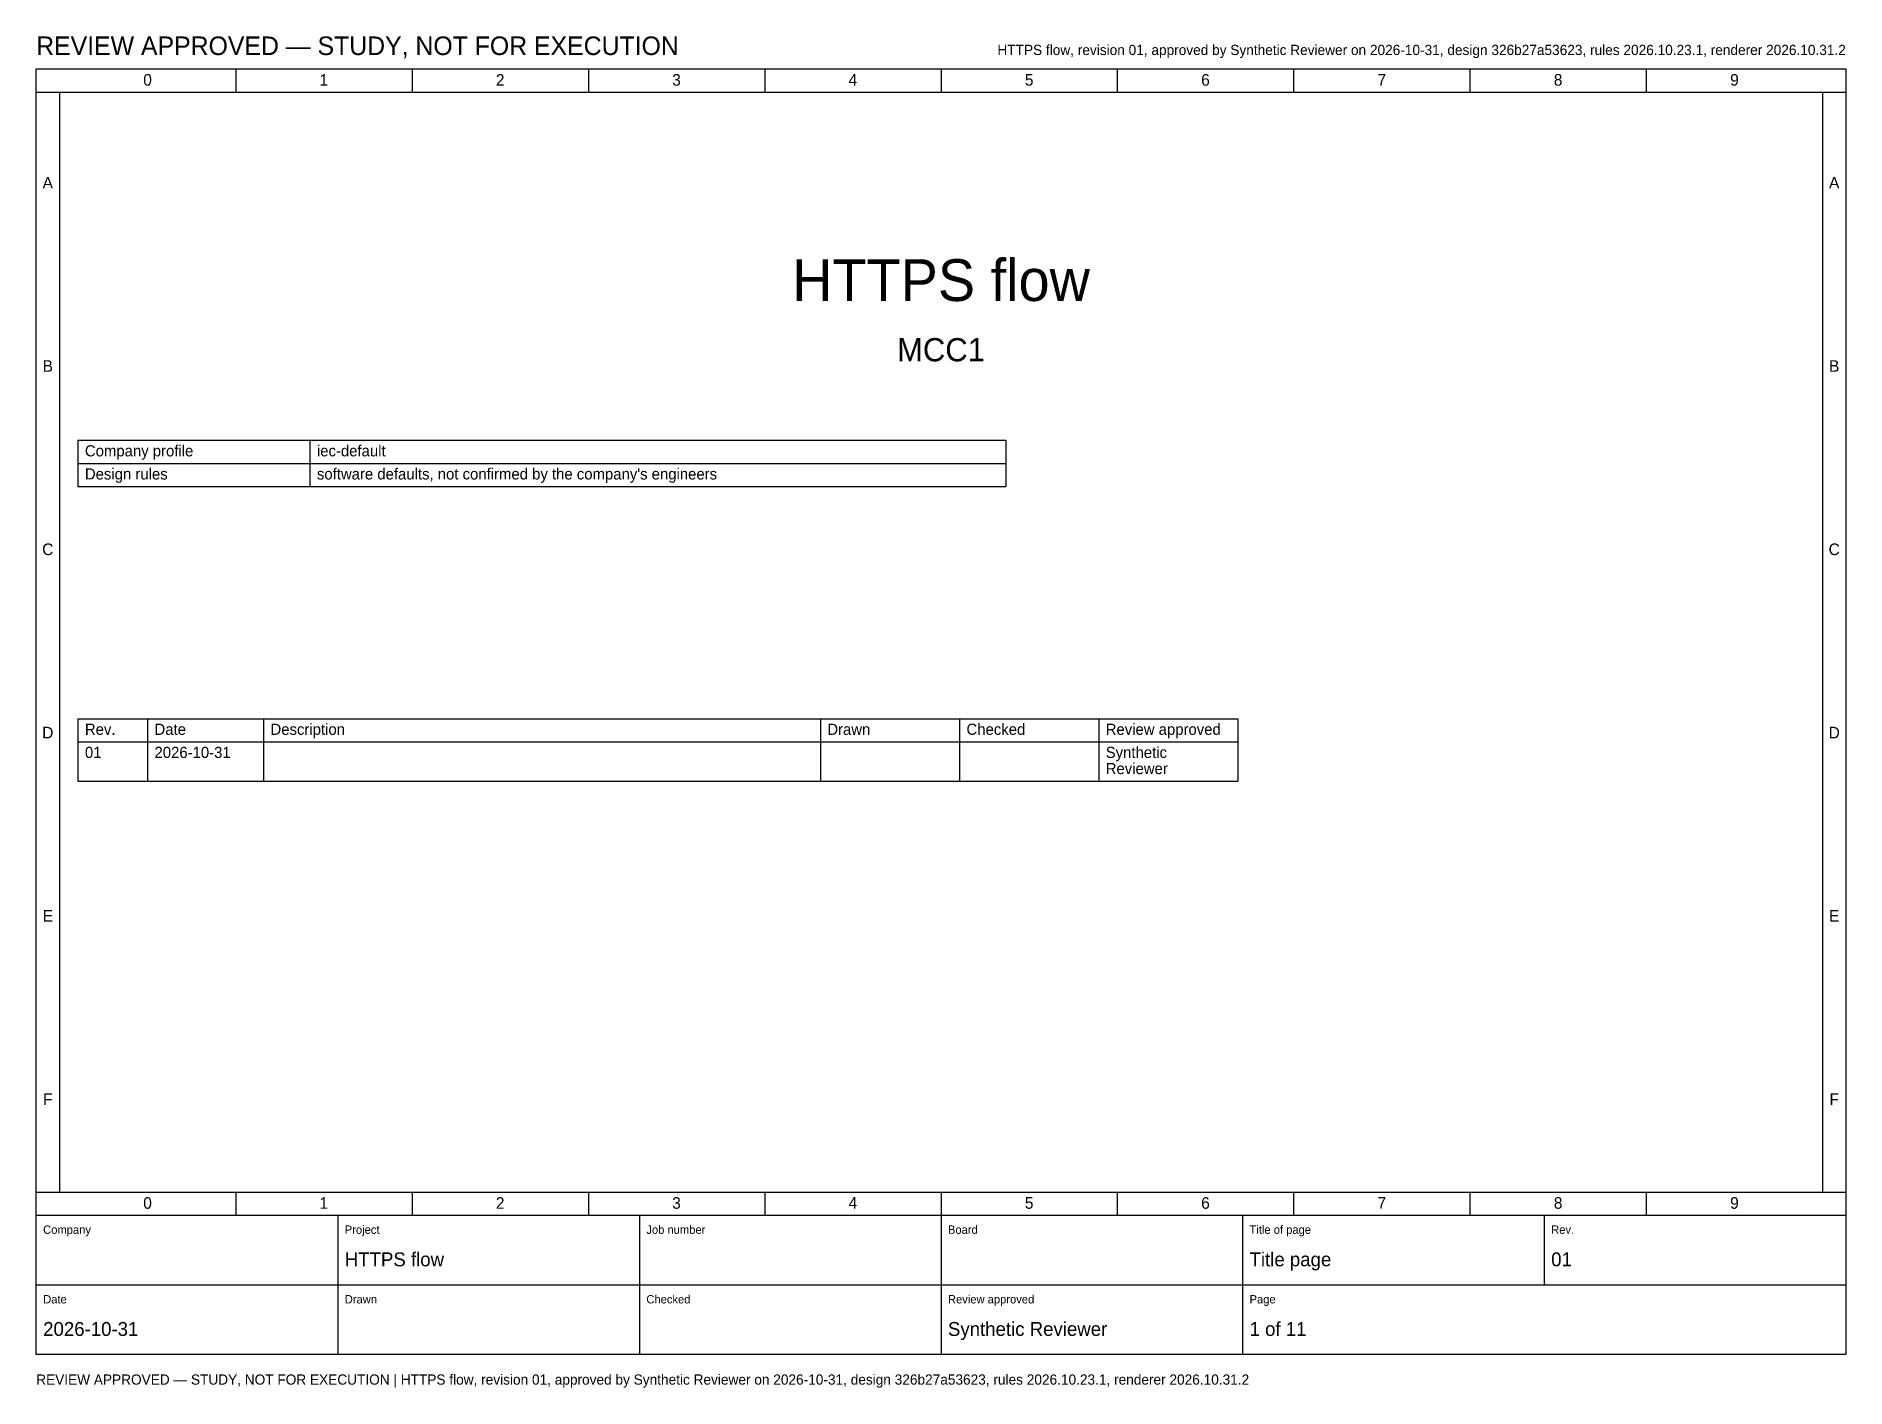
# Model space of a CAD drawing. Header units: millimetres. Extents: x 20 to 4810, y 3 to 294.
# Drawn here: x 20 to 410, y 2.8 to 294.1 of the extents above; entities that cross this region are included whole.
import ezdxf
from ezdxf.enums import TextEntityAlignment as Align

# ---------------------------------------------------------------- set-up
doc = ezdxf.new("R2010")
doc.units = ezdxf.units.MM
for name, color, linetype in [('FRAME', 7, 'CONTINUOUS'), ('SYMBOLS', 7, 'CONTINUOUS'), ('TEXT', 7, 'CONTINUOUS')]:
    doc.layers.add(name, color=color, linetype=linetype)

msp = doc.modelspace()

# ---------------------------------------------------------------- texts
at = {"layer": 'TEXT'}
for s, height, p in [('REVIEW APPROVED — STUDY, NOT FOR EXECUTION', 4, (20, 290)), ('Company profile', 2.4, (30.5, 203.52)), ('iec-default', 2.4, (80.5, 203.52)), ('Design rules', 2.4, (30.5, 198.54)), ("software defaults, not confirmed by the company's engineers", 2.4, (80.5, 198.54)), ('Rev.', 2.4, (30.5, 143.52)), ('Date', 2.4, (45.5, 143.52)), ('Description', 2.4, (70.5, 143.52)), ('Drawn', 2.4, (190.5, 143.52)), ('Checked', 2.4, (220.5, 143.52)), ('Review approved', 2.4, (250.5, 143.52)), ('01', 2.4, (30.5, 138.54)), ('2026-10-31', 2.4, (45.5, 138.54)), ('Synthetic', 2.4, (250.5, 138.54)), ('Reviewer', 2.4, (250.5, 135.06)), ('Company', 1.8, (21.5, 36)), ('Project', 1.8, (86.5, 36)), ('Job number', 1.8, (151.5, 36)), ('Board', 1.8, (216.5, 36)), ('Title of page', 1.8, (281.5, 36)), ('Rev.', 1.8, (346.5, 36)), ('HTTPS flow', 3, (86.5, 29)), ('Title page', 3, (281.5, 29)), ('01', 3, (346.5, 29)), ('Date', 1.8, (21.5, 21)), ('Drawn', 1.8, (86.5, 21)), ('Checked', 1.8, (151.5, 21)), ('Review approved', 1.8, (216.5, 21)), ('Page', 1.8, (281.5, 21)), ('2026-10-31', 3, (21.5, 14)), ('Synthetic Reviewer', 3, (216.5, 14)), ('1 of 11', 3, (281.5, 14)), ('REVIEW APPROVED — STUDY, NOT FOR EXECUTION | HTTPS flow, revision 01, approved by Synthetic Reviewer on 2026-10-31, design 326b27a53623, rules 2026.10.23.1, renderer 2026.10.31.2', 2.2, (20, 3.5))]:
    msp.add_text(s, height=height, dxfattribs=at).set_placement(p)
msp.add_text('HTTPS flow, revision 01, approved by Synthetic Reviewer on 2026-10-31, design 326b27a53623, rules 2026.10.23.1, renderer 2026.10.31.2', height=2.2, dxfattribs=at).set_placement((410, 290), align=Align.RIGHT)
for s, height, p in [('0', 2.5, (44, 283.4)), ('1', 2.5, (82, 283.4)), ('2', 2.5, (120, 283.4)), ('3', 2.5, (158, 283.4)), ('4', 2.5, (196, 283.4)), ('5', 2.5, (234, 283.4)), ('6', 2.5, (272, 283.4)), ('7', 2.5, (310, 283.4)), ('8', 2.5, (348, 283.4)), ('9', 2.5, (386, 283.4)), ('A', 2.5, (22.5, 261.25)), ('A', 2.5, (407.5, 261.25)), ('HTTPS flow', 9, (215, 237)), ('MCC1', 5, (215, 224)), ('B', 2.5, (22.5, 221.75)), ('B', 2.5, (407.5, 221.75)), ('C', 2.5, (22.5, 182.25)), ('C', 2.5, (407.5, 182.25)), ('D', 2.5, (22.5, 142.75)), ('D', 2.5, (407.5, 142.75)), ('E', 2.5, (22.5, 103.25)), ('E', 2.5, (407.5, 103.25)), ('F', 2.5, (22.5, 63.75)), ('F', 2.5, (407.5, 63.75)), ('0', 2.5, (44, 41.4)), ('1', 2.5, (82, 41.4)), ('2', 2.5, (120, 41.4)), ('3', 2.5, (158, 41.4)), ('4', 2.5, (196, 41.4)), ('5', 2.5, (234, 41.4)), ('6', 2.5, (272, 41.4)), ('7', 2.5, (310, 41.4)), ('8', 2.5, (348, 41.4)), ('9', 2.5, (386, 41.4))]:
    msp.add_text(s, height=height, dxfattribs=at).set_placement(p, align=Align.CENTER)

# ---------------------------------------------------------------- linework, layer by layer
at = {"layer": 'FRAME'}
msp.add_lwpolyline([(20, 287), (410, 287), (410, 10), (20, 10)], close=True, dxfattribs=at)
at = {"layer": 'SYMBOLS'}
for p, q in [((63, 287), (63, 282)), ((101, 287), (101, 282)), ((139, 287), (139, 282)), ((177, 287), (177, 282)), ((215, 287), (215, 282)), ((253, 287), (253, 282)), ((291, 287), (291, 282)), ((329, 287), (329, 282)), ((367, 287), (367, 282)), ((20, 282), (410, 282)), ((25, 282), (25, 45)), ((405, 282), (405, 45)), ((29, 207), (229, 207)), ((29, 207), (29, 197.04)), ((79, 207), (79, 197.04)), ((229, 207), (229, 197.04)), ((29, 202.02), (229, 202.02)), ((29, 197.04), (229, 197.04)), ((29, 147), (279, 147)), ((29, 147), (29, 133.56)), ((44, 147), (44, 133.56)), ((69, 147), (69, 133.56)), ((189, 147), (189, 133.56)), ((219, 147), (219, 133.56)), ((249, 147), (249, 133.56)), ((279, 147), (279, 133.56)), ((29, 142.02), (279, 142.02)), ((29, 133.56), (279, 133.56)), ((20, 45), (410, 45)), ((63, 45), (63, 40)), ((101, 45), (101, 40)), ((139, 45), (139, 40)), ((177, 45), (177, 40)), ((215, 45), (215, 40)), ((253, 45), (253, 40)), ((291, 45), (291, 40)), ((329, 45), (329, 40)), ((367, 45), (367, 40)), ((20, 40), (410, 40)), ((85, 40), (85, 25)), ((150, 40), (150, 25)), ((215, 40), (215, 25)), ((280, 40), (280, 25)), ((345, 40), (345, 25)), ((20, 25), (410, 25)), ((85, 25), (85, 10)), ((150, 25), (150, 10)), ((215, 25), (215, 10)), ((280, 25), (280, 10))]:
    msp.add_line(p, q, dxfattribs=at)

msp.set_redraw_order([(e.dxf.handle, doc.entitydb.next_handle()) for e in msp.query("TEXT MTEXT ATTDEF DIMENSION ARC_DIMENSION")])  # texts and dimensions are drawn at this point

doc.saveas('drawing.dxf')
